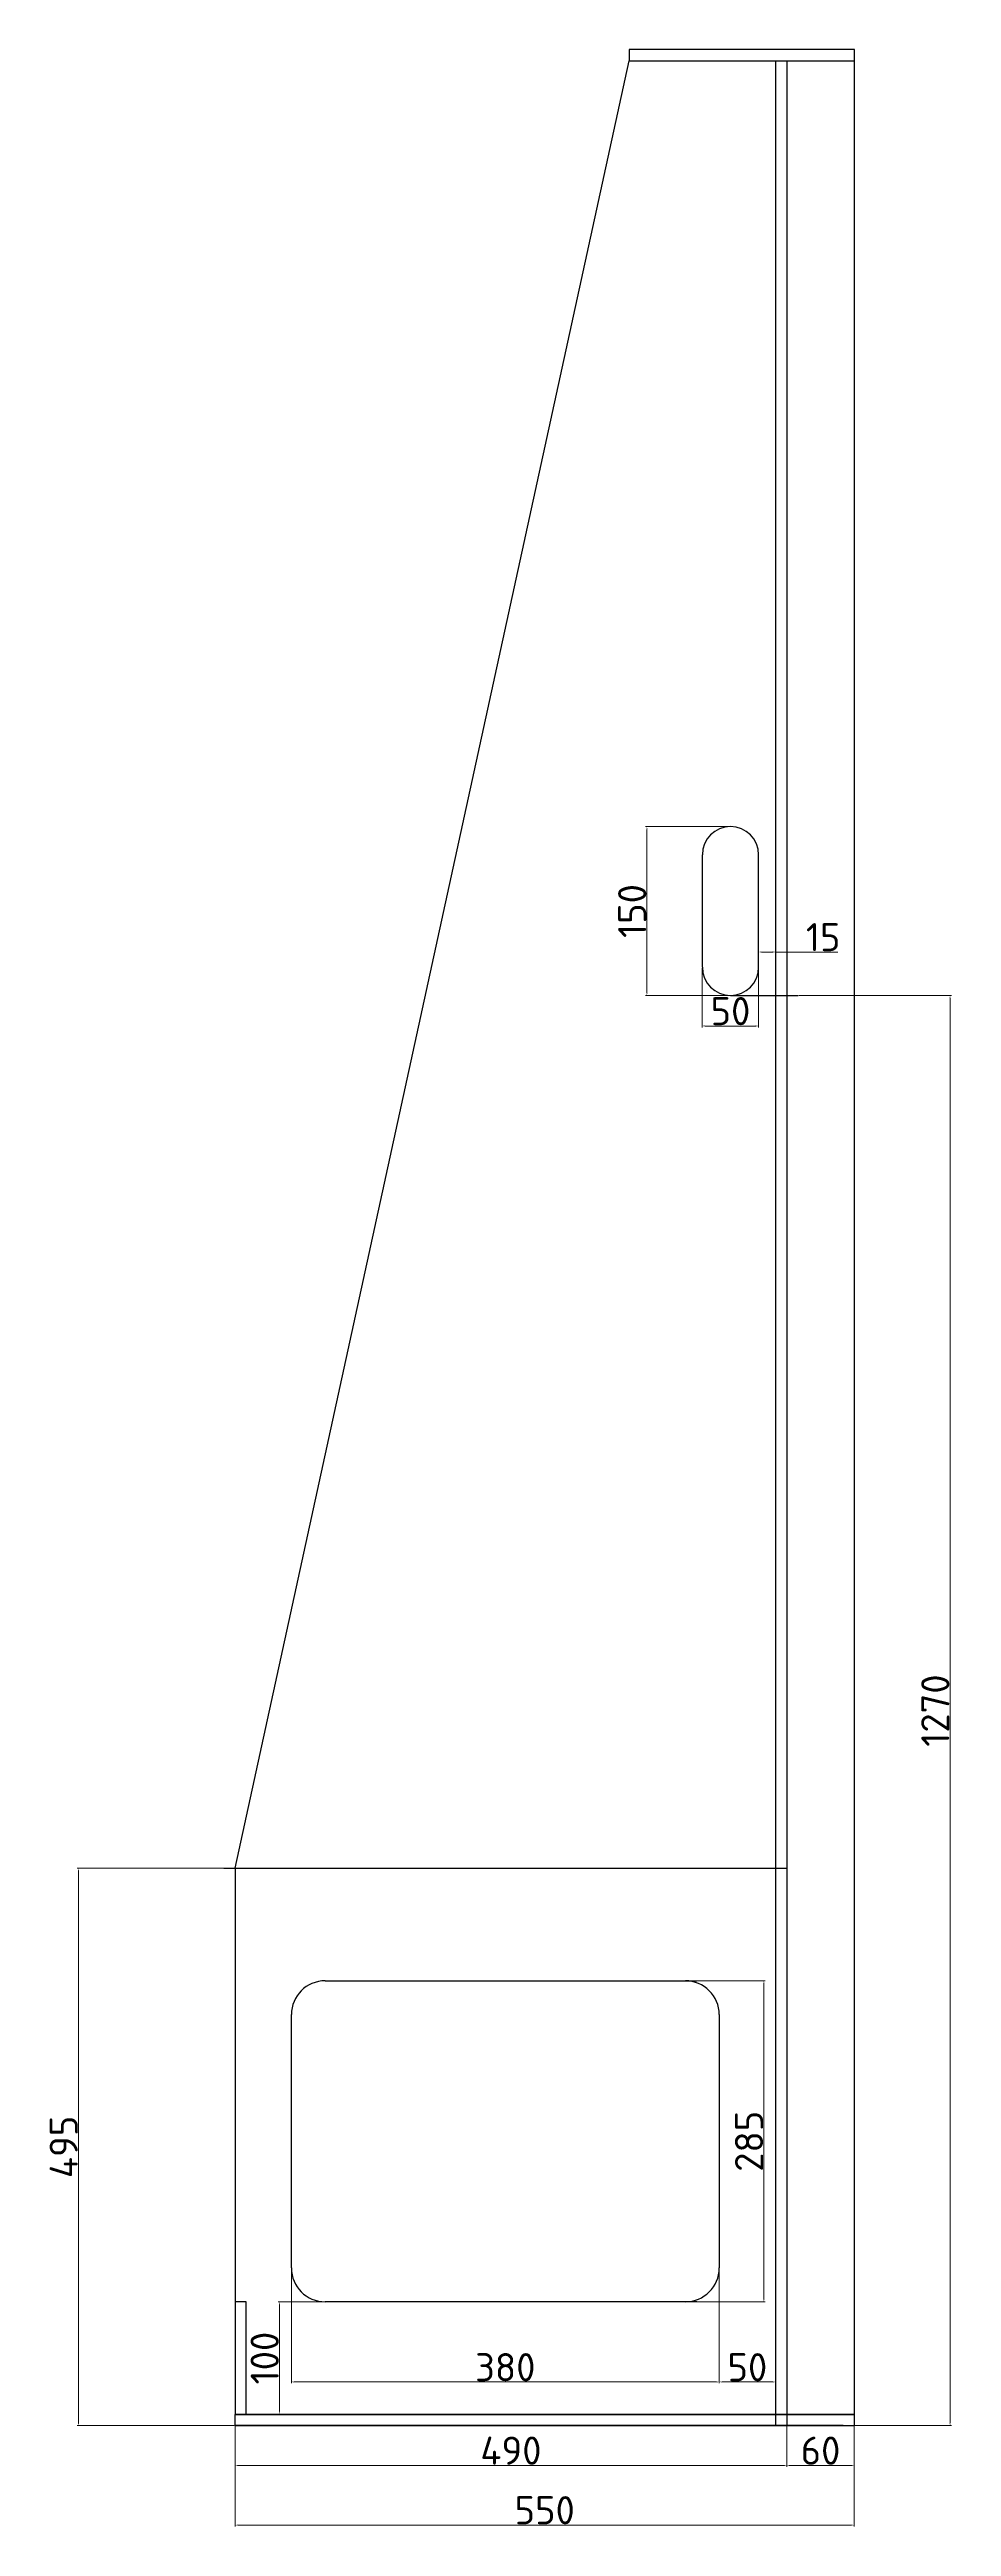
# Model space of a CAD drawing. Header units: inches. Extents: x 13 to 12015, y 11 to 4983.
# Drawn here: x 9152 to 9953, y 2743 to 4943 of the extents above; entities that cross this region are included whole.
import ezdxf

# ---------------------------------------------------------------- set-up
doc = ezdxf.new("R2010")
doc.units = ezdxf.units.IN
doc.header["$MEASUREMENT"] = 0
doc.styles.add('Simplex25.085.15', font='isocpeur.ttf', dxfattribs={"height": 2.5})
doc.dimstyles.new('M1.1standart', dxfattribs={"dimtxt": 1, "dimasz": 2.5, "dimexe": 1.25, "dimexo": 0.625, "dimtad": 1, "dimdec": 1, "dimtxsty": 'Simplex25.085.15', "dimcen": 2.5, "dimadec": 0, "dimazin": 0, "dimtfac": 1, "dimtdec": 1, "dimtmove": 0, "dimatfit": 3, "dimldrblk": 'OBLIQUE', "dimfxl": 1.25, "dimlwd": 9, "dimlwe": 9, "dimarcsym": 0})

# ---------------------------------------------------------------- blocks, each defined once
blk = doc.blocks.new('*D93')
at = {"color": 0, "linetype": 'Continuous', "lineweight": 9, "transparency": 16777216}
for p, q in [((9316.4, 3327.5), (9176.7, 3327.5)), ((9177.9, 2835), (9177.9, 3325)), ((9316.4, 2832.5), (9176.7, 2832.5))]:
    blk.add_line(p, q, dxfattribs=at)
at = {"color": 0, "transparency": 16777216}
for points in [[(9177.5, 3325), (9178.4, 3325), (9177.9, 3327.5)], [(9177.5, 2835), (9178.4, 2835), (9177.9, 2832.5)]]:
    blk.add_solid(points, dxfattribs=at)
at = {"layer": 'Defpoints', "color": 0, "transparency": 16777216}
for p in [(9177.9, 3327.5), (9317, 3327.5), (9317, 2832.5)]:
    blk.add_point(p, dxfattribs=at)
at = {"color": 0, "transparency": 16777216, "insert": (9164.8, 3080), "char_height": 2.5, "attachment_point": 5, "rotation": 90, "style": 'Simplex25.085.15'}
blk.add_mtext('{\\H10x;495}', dxfattribs=at)
blk = doc.blocks.new('_Oblique')
at = {"color": 0, "linetype": 'ByBlock', "lineweight": -2}
blk.add_line((-0.5, -0.5), (0.5, 0.5), dxfattribs=at)
blk = doc.blocks.new('*D94')
at = {"color": 0, "linetype": 'Continuous', "lineweight": 9, "transparency": 16777216}
for p, q in [((9367, 2971.9), (9367, 2870.1)), ((9747, 2971.9), (9747, 2870.1)), ((9369.5, 2871.3), (9744.5, 2871.3))]:
    blk.add_line(p, q, dxfattribs=at)
at = {"color": 0, "transparency": 16777216}
for points in [[(9369.5, 2871.7), (9369.5, 2870.9), (9367, 2871.3)], [(9744.5, 2871.7), (9744.5, 2870.9), (9747, 2871.3)]]:
    blk.add_solid(points, dxfattribs=at)
at = {"layer": 'Defpoints', "color": 0, "transparency": 16777216}
for p in [(9367, 2972.5), (9747, 2972.5), (9747, 2871.3)]:
    blk.add_point(p, dxfattribs=at)
at = {"color": 0, "transparency": 16777216, "insert": (9557, 2884.4), "char_height": 2.5, "attachment_point": 5, "style": 'Simplex25.085.15'}
blk.add_mtext('{\\H10x;380}', dxfattribs=at)
blk = doc.blocks.new('*D95')
at = {"color": 0, "linetype": 'Continuous', "lineweight": 9, "transparency": 16777216}
for p, q in [((9717.6, 3227.5), (9787.9, 3227.5)), ((9786.7, 3225), (9786.7, 2945)), ((9717.6, 2942.5), (9787.9, 2942.5))]:
    blk.add_line(p, q, dxfattribs=at)
at = {"color": 0, "transparency": 16777216}
for points in [[(9786.2, 3225), (9787.1, 3225), (9786.7, 3227.5)], [(9786.2, 2945), (9787.1, 2945), (9786.7, 2942.5)]]:
    blk.add_solid(points, dxfattribs=at)
at = {"layer": 'Defpoints', "color": 0, "transparency": 16777216}
for p in [(9717, 3227.5), (9717, 2942.5), (9786.7, 2942.5)]:
    blk.add_point(p, dxfattribs=at)
at = {"color": 0, "transparency": 16777216, "insert": (9773.5, 3085), "char_height": 2.5, "attachment_point": 5, "rotation": 90, "style": 'Simplex25.085.15'}
blk.add_mtext('{\\H10x;285}', dxfattribs=at)
blk = doc.blocks.new('*D96')
at = {"color": 0, "linetype": 'Continuous', "lineweight": 9, "transparency": 16777216}
for p, q in [((9747, 2971.9), (9747, 2870.1)), ((9797, 2971.9), (9797, 2870.1)), ((9749.5, 2871.3), (9794.5, 2871.3))]:
    blk.add_line(p, q, dxfattribs=at)
at = {"color": 0, "transparency": 16777216}
for points in [[(9749.5, 2871.7), (9749.5, 2870.9), (9747, 2871.3)], [(9794.5, 2871.7), (9794.5, 2870.9), (9797, 2871.3)]]:
    blk.add_solid(points, dxfattribs=at)
at = {"layer": 'Defpoints', "color": 0, "transparency": 16777216}
for p in [(9747, 2972.5), (9797, 2972.5), (9797, 2871.3)]:
    blk.add_point(p, dxfattribs=at)
at = {"color": 0, "transparency": 16777216, "insert": (9772, 2884.4), "char_height": 2.5, "attachment_point": 5, "style": 'Simplex25.085.15'}
blk.add_mtext('{\\H10x;50}', dxfattribs=at)
blk = doc.blocks.new('*D97')
at = {"color": 0, "linetype": 'Continuous', "lineweight": 9, "transparency": 16777216}
for p, q in [((9396.4, 2942.5), (9355.2, 2942.5)), ((9356.4, 2940), (9356.4, 2845)), ((9396.4, 2842.5), (9355.2, 2842.5))]:
    blk.add_line(p, q, dxfattribs=at)
at = {"color": 0, "transparency": 16777216}
for points in [[(9356, 2940), (9356.8, 2940), (9356.4, 2942.5)], [(9356, 2845), (9356.8, 2845), (9356.4, 2842.5)]]:
    blk.add_solid(points, dxfattribs=at)
at = {"layer": 'Defpoints', "color": 0, "transparency": 16777216}
for p in [(9397, 2942.5), (9356.4, 2842.5), (9397, 2842.5)]:
    blk.add_point(p, dxfattribs=at)
at = {"color": 0, "transparency": 16777216, "insert": (9343.3, 2892.5), "char_height": 2.5, "attachment_point": 5, "rotation": 90, "style": 'Simplex25.085.15'}
blk.add_mtext('{\\H10x;100}', dxfattribs=at)
blk = doc.blocks.new('*D98')
at = {"color": 0, "linetype": 'Continuous', "lineweight": 9, "transparency": 16777216}
for p, q in [((9317, 2831.9), (9317, 2795.9)), ((9807, 2831.9), (9807, 2795.9)), ((9319.5, 2797.2), (9804.5, 2797.2))]:
    blk.add_line(p, q, dxfattribs=at)
at = {"color": 0, "transparency": 16777216}
for points in [[(9319.5, 2797.6), (9319.5, 2796.7), (9317, 2797.2)], [(9804.5, 2797.6), (9804.5, 2796.7), (9807, 2797.2)]]:
    blk.add_solid(points, dxfattribs=at)
at = {"layer": 'Defpoints', "color": 0, "transparency": 16777216}
for p in [(9317, 2832.5), (9807, 2832.5), (9807, 2797.2)]:
    blk.add_point(p, dxfattribs=at)
at = {"color": 0, "transparency": 16777216, "insert": (9562, 2810.3), "char_height": 2.5, "attachment_point": 5, "style": 'Simplex25.085.15'}
blk.add_mtext('{\\H10x;490}', dxfattribs=at)
blk = doc.blocks.new('*D99')
at = {"color": 0, "linetype": 'Continuous', "lineweight": 9, "transparency": 16777216}
for p, q in [((9807, 2831.9), (9807, 2795.9)), ((9867, 2831.9), (9867, 2795.9)), ((9809.5, 2797.2), (9864.5, 2797.2))]:
    blk.add_line(p, q, dxfattribs=at)
at = {"color": 0, "transparency": 16777216}
for points in [[(9809.5, 2797.6), (9809.5, 2796.7), (9807, 2797.2)], [(9864.5, 2797.6), (9864.5, 2796.7), (9867, 2797.2)]]:
    blk.add_solid(points, dxfattribs=at)
at = {"layer": 'Defpoints', "color": 0, "transparency": 16777216}
for p in [(9807, 2832.5), (9867, 2832.5), (9867, 2797.2)]:
    blk.add_point(p, dxfattribs=at)
at = {"color": 0, "transparency": 16777216, "insert": (9837, 2810.3), "char_height": 2.5, "attachment_point": 5, "style": 'Simplex25.085.15'}
blk.add_mtext('{\\H10x;60}', dxfattribs=at)
blk = doc.blocks.new('*D100')
at = {"color": 0, "linetype": 'Continuous', "lineweight": 9, "transparency": 16777216}
for p, q in [((9756.4, 4252.5), (9681.6, 4252.5)), ((9682.8, 4105), (9682.8, 4250)), ((9756.4, 4102.5), (9681.6, 4102.5))]:
    blk.add_line(p, q, dxfattribs=at)
at = {"color": 0, "transparency": 16777216}
for points in [[(9682.4, 4250), (9683.2, 4250), (9682.8, 4252.5)], [(9682.4, 4105), (9683.2, 4105), (9682.8, 4102.5)]]:
    blk.add_solid(points, dxfattribs=at)
at = {"layer": 'Defpoints', "color": 0, "transparency": 16777216}
for p in [(9682.8, 4252.5), (9757, 4252.5), (9757, 4102.5)]:
    blk.add_point(p, dxfattribs=at)
at = {"color": 0, "transparency": 16777216, "insert": (9669.7, 4177.5), "char_height": 2.5, "attachment_point": 5, "rotation": 90, "style": 'Simplex25.085.15'}
blk.add_mtext('{\\H10x;150}', dxfattribs=at)
blk = doc.blocks.new('*D101')
at = {"color": 0, "linetype": 'Continuous', "lineweight": 9, "transparency": 16777216}
for p, q in [((9732, 4126.9), (9732, 4074.2)), ((9782, 4126.9), (9782, 4074.2)), ((9734.5, 4075.4), (9779.5, 4075.4))]:
    blk.add_line(p, q, dxfattribs=at)
at = {"color": 0, "transparency": 16777216}
for points in [[(9734.5, 4075.9), (9734.5, 4075), (9732, 4075.4)], [(9779.5, 4075.9), (9779.5, 4075), (9782, 4075.4)]]:
    blk.add_solid(points, dxfattribs=at)
at = {"layer": 'Defpoints', "color": 0, "transparency": 16777216}
for p in [(9732, 4127.5), (9782, 4127.5), (9782, 4075.4)]:
    blk.add_point(p, dxfattribs=at)
at = {"color": 0, "transparency": 16777216, "insert": (9757, 4088.6), "char_height": 2.5, "width": 3, "attachment_point": 5, "style": 'Simplex25.085.15'}
blk.add_mtext('{\\H10x;50}', dxfattribs=at)
blk = doc.blocks.new('*D102')
at = {"color": 0, "linetype": 'Continuous', "lineweight": 9, "transparency": 16777216}
for p, q in [((9817.6, 4102.5), (9953.3, 4102.5)), ((9952, 4100), (9952, 2835)), ((9807.6, 2832.5), (9953.3, 2832.5))]:
    blk.add_line(p, q, dxfattribs=at)
at = {"color": 0, "transparency": 16777216}
for points in [[(9951.6, 4100), (9952.4, 4100), (9952, 4102.5)], [(9951.6, 2835), (9952.4, 2835), (9952, 2832.5)]]:
    blk.add_solid(points, dxfattribs=at)
at = {"layer": 'Defpoints', "color": 0, "transparency": 16777216}
for p in [(9817, 4102.5), (9807, 2832.5), (9952, 2832.5)]:
    blk.add_point(p, dxfattribs=at)
at = {"color": 0, "transparency": 16777216, "insert": (9938.9, 3467.5), "char_height": 2.5, "attachment_point": 5, "rotation": 90, "style": 'Simplex25.085.15'}
blk.add_mtext('{\\H10x;1270}', dxfattribs=at)
blk = doc.blocks.new('*D74')
at = {"color": 0, "linetype": 'Continuous', "lineweight": 9, "transparency": 16777216}
for p, q in [((9317, 2831.9), (9317, 2743)), ((9867, 2831.9), (9867, 2743)), ((9319.5, 2744.2), (9864.5, 2744.2))]:
    blk.add_line(p, q, dxfattribs=at)
at = {"color": 0, "transparency": 16777216}
for points in [[(9319.5, 2744.6), (9319.5, 2743.8), (9317, 2744.2)], [(9864.5, 2744.6), (9864.5, 2743.8), (9867, 2744.2)]]:
    blk.add_solid(points, dxfattribs=at)
at = {"layer": 'Defpoints', "color": 0, "transparency": 16777216}
for p in [(9317, 2832.5), (9867, 2832.5), (9867, 2744.2)]:
    blk.add_point(p, dxfattribs=at)
at = {"color": 0, "transparency": 16777216, "insert": (9592, 2757.4), "char_height": 2.5, "attachment_point": 5, "style": 'Simplex25.085.15'}
blk.add_mtext('{\\H10x;550}', dxfattribs=at)
blk = doc.blocks.new('*D75')
at = {"color": 0, "linetype": 'Continuous', "lineweight": 9, "transparency": 16777216}
for p, q in [((9782, 4128.1), (9782, 4142.4)), ((9784.5, 4141.1), (9794.5, 4141.1)), ((9797, 4128.1), (9797, 4142.4)), ((9797, 4141.1), (9852.4, 4141.1))]:
    blk.add_line(p, q, dxfattribs=at)
at = {"color": 0, "transparency": 16777216}
for points in [[(9784.5, 4141.6), (9784.5, 4140.7), (9782, 4141.1)], [(9794.5, 4141.6), (9794.5, 4140.7), (9797, 4141.1)]]:
    blk.add_solid(points, dxfattribs=at)
at = {"layer": 'Defpoints', "color": 0, "transparency": 16777216}
for p in [(9797, 4141.1), (9782, 4127.5), (9797, 4127.5)]:
    blk.add_point(p, dxfattribs=at)
at = {"color": 0, "transparency": 16777216, "insert": (9839.3, 4154.3), "char_height": 2.5, "attachment_point": 5, "style": 'Simplex25.085.15'}
blk.add_mtext('{\\H10x;15}', dxfattribs=at)

msp = doc.modelspace()

# ---------------------------------------------------------------- linework, layer by layer
at = {"color": 30, "true_color": 0xf8991e}
for p, q in [((9317.00671, 3327.50775), (9667.00671, 4932.50775)), ((9867.00671, 4942.50775), (9667.00671, 4942.50775)), ((9667.00671, 4942.50775), (9667.00671, 4932.50775)), ((9667.00671, 4932.50775), (9867.00671, 4932.50775)), ((9797.00671, 4932.50775), (9797.00671, 2832.50775)), ((9807.00671, 4932.50775), (9807.00671, 2832.50775)), ((9867.00671, 4932.50775), (9867.00671, 4942.50775)), ((9867.00671, 2842.50775), (9867.00671, 4932.50775)), ((9732.00671, 4177.50775), (9732.00671, 4227.50775)), ((9782.00671, 4177.50775), (9782.00671, 4227.50775)), ((9732.00671, 4127.50775), (9732.00671, 4177.50775)), ((9782.00671, 4127.50775), (9782.00671, 4177.50775)), ((9307.00671, 3327.50775), (9807.00671, 3327.50775)), ((9317.00671, 3327.50775), (9317.00671, 2942.50775)), ((9317.00671, 2832.50775), (9317.00671, 2842.50775)), ((9867.00671, 2842.50775), (9807.00671, 2842.50775)), ((9867.00671, 2832.50775), (9867.00671, 2842.50775)), ((9867.00671, 2832.50775), (9867.00671, 2842.50775)), ((9807.00671, 2832.50775), (9867.00671, 2832.50775)), ((9857.00671, 2832.50775), (9867.00671, 2832.50775))]:
    msp.add_line(p, q, dxfattribs=at)
msp.add_line((9757.00671, 4102.50775), (9817.00671, 4102.50775))
for points in [[(9397.00671, 3227.50775), (9727.00671, 3227.50775)], [(9367.00671, 2972.50775), (9367.00671, 3197.50775)], [(9747.00671, 3197.50775), (9747.00671, 2972.50775)], [(9727.00671, 2942.50775), (9397.00671, 2942.50775)]]:
    msp.add_lwpolyline(points, dxfattribs=at)
for points in [[(9397.00671, 3227.50775), (9397.00671, 3227.50775), (9397.00671, 3227.50775), (9397.00671, 3227.50775)], [(9317.00671, 2842.50775), (9327.00671, 2842.50775), (9327.00671, 2942.50775), (9317.00671, 2942.50775)], [(9867.00671, 2842.50775), (9317.00671, 2842.50775), (9317.00671, 2842.50775), (9867.00671, 2842.50775)], [(9857.00671, 2832.50775), (9317.00671, 2832.50775), (9317.00671, 2832.50775), (9857.00671, 2832.50775)]]:
    msp.add_lwpolyline(points, close=True, dxfattribs=at)
for centre, radius, start, end in [((9757.00671, 4227.50775), 25, 0, 180), ((9757.00671, 4127.50775), 25, 180, 0), ((9397.00671, 3197.50775), 30, 90, 180), ((9717.00671, 3197.50775), 30, 0, 90), ((9397.00671, 2972.50775), 30, 180, 270), ((9717.00671, 2972.50775), 30, 270, 0)]:
    msp.add_arc(centre, radius, start, end, dxfattribs=at)

# ---------------------------------------------------------------- dimensions: what is measured, and where the dimension line sits
for base, p1, p2, picture, middle in [((9682.82514, 4252.50775), (9757.00671, 4102.50775), (9757.00671, 4252.50775), '*D100', (9669.70014, 4177.50775)), ((9952.02034, 2832.50775), (9817.00671, 4102.50775), (9807.00671, 2832.50775), '*D102', (9938.89534, 3467.50775)), ((9177.93364, 3327.50775), (9317.00671, 2832.50775), (9317.00671, 3327.50775), '*D93', (9164.80864, 3080.00775)), ((9786.65154, 2942.50775), (9717.00671, 3227.50775), (9717.00671, 2942.50775), '*D95', (9773.52654, 3085.00775)), ((9356.40081, 2842.50775), (9397.00671, 2942.50775), (9397.00671, 2842.50775), '*D97', (9343.27581, 2892.50775))]:
    dim = msp.add_linear_dim(base=base, p1=p1, p2=p2, angle=90, text='{\\H10x;<>}', dimstyle='M1.1standart', override={"dimarcsym": 1})
    dim.commit()
    dim.dimension.update_dxf_attribs({"geometry": picture, "text_midpoint": middle})
dim = msp.add_linear_dim(base=(9797.00671, 4141.14757), p1=(9782.00671, 4127.50775), p2=(9797.00671, 4127.50775), text='{\\H10x;<>}', dimstyle='M1.1standart', override={"dimarcsym": 1})
dim.commit()
dim.dimension.update_dxf_attribs({"geometry": '*D75', "text_midpoint": (9839.27722, 4141.14757), "dimtype": 160})
for base, p1, p2, picture, middle in [((9782.00671, 4075.43532), (9732.00671, 4127.50775), (9782.00671, 4127.50775), '*D101', (9757.00671, 4088.56032)), ((9747.00671, 2871.32416), (9367.00671, 2972.50775), (9747.00671, 2972.50775), '*D94', (9557.00671, 2884.44916)), ((9797.00671, 2871.32416), (9747.00671, 2972.50775), (9797.00671, 2972.50775), '*D96', (9772.00671, 2884.44916)), ((9807.00671, 2797.15503), (9317.00671, 2832.50775), (9807.00671, 2832.50775), '*D98', (9562.00671, 2810.28003)), ((9867.00671, 2744.22559), (9317.00671, 2832.50775), (9867.00671, 2832.50775), '*D74', (9592.00671, 2757.35059)), ((9867.00671, 2797.15503), (9807.00671, 2832.50775), (9867.00671, 2832.50775), '*D99', (9837.00671, 2810.28003))]:
    dim = msp.add_linear_dim(base=base, p1=p1, p2=p2, text='{\\H10x;<>}', dimstyle='M1.1standart', override={"dimarcsym": 1})
    dim.commit()
    dim.dimension.update_dxf_attribs({"geometry": picture, "text_midpoint": middle})

doc.saveas('drawing.dxf')
